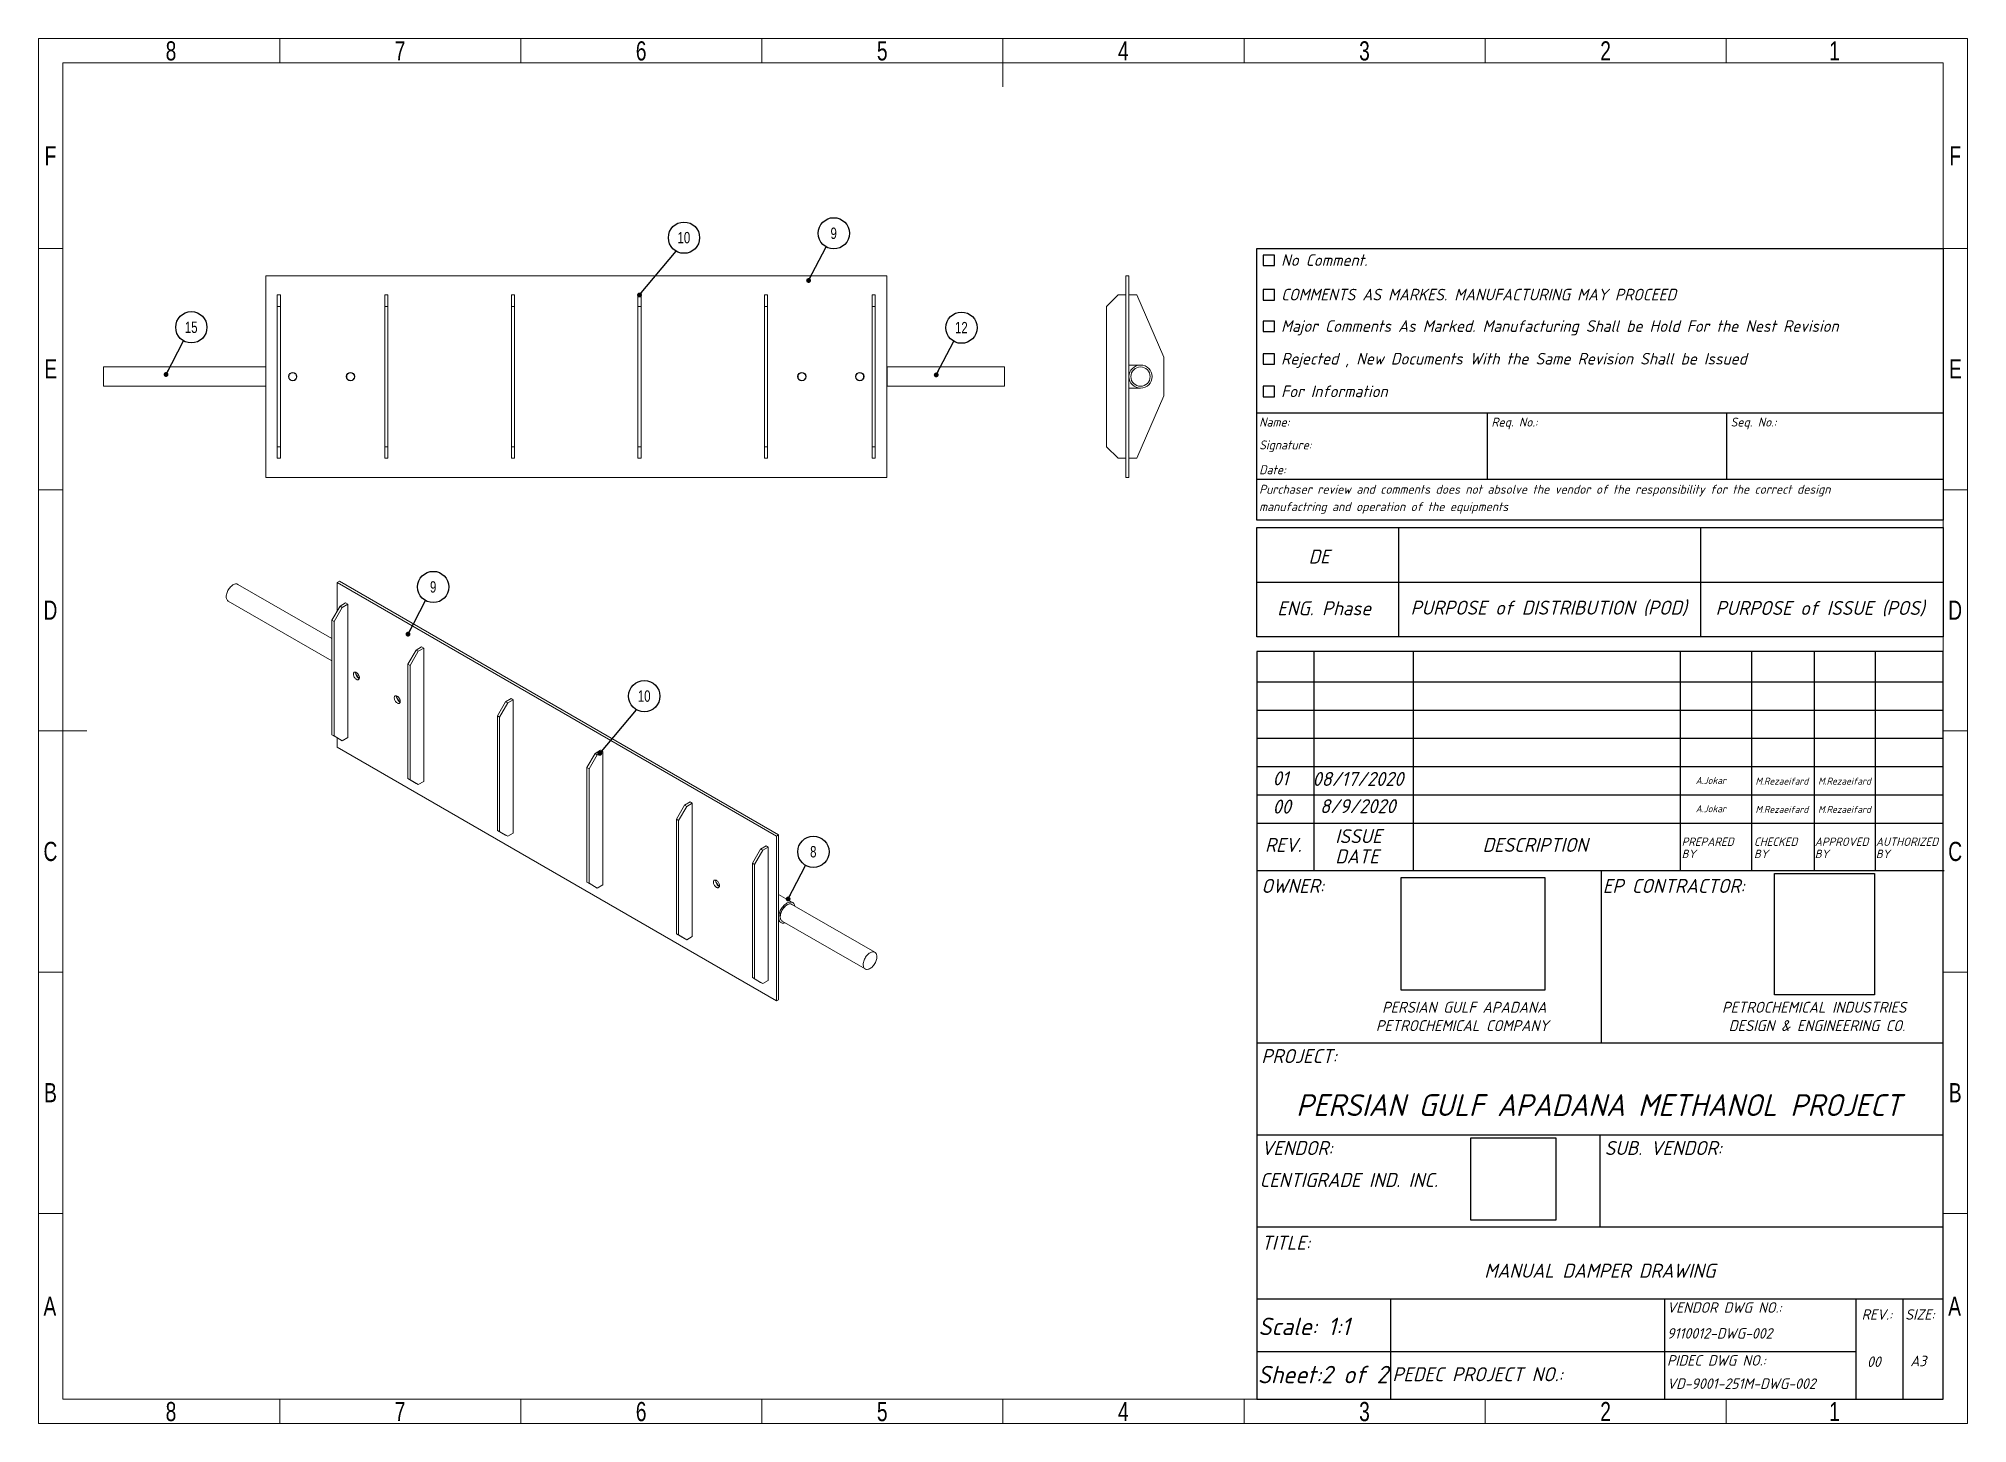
# Model space of a CAD drawing. Header units: millimetres. Extents: x 953 to 17674, y 376 to 6295.
# Drawn here: x 9674 to 17674, y 376 to 6116 of the extents above; entities that cross this region are included whole.
import ezdxf

# ---------------------------------------------------------------- set-up
doc = ezdxf.new("R2010")
doc.units = ezdxf.units.MM
doc.layers.add('SHEET', color=179, linetype='Continuous')
doc.styles.add('GOST-2.304_Type-B_italic', font='GOST Common Italic.ttf')
doc.styles.add('SLDTEXTSTYLE0', font='TXT', dxfattribs={"width": 0.75})
doc.styles.get("Standard").update_dxf_attribs({"font": 'arial.ttf'})
doc.dimstyles.new('SLDDIMSTYLE1', dxfattribs={"dimtxt": 0.18, "dimasz": 3.302, "dimexe": 0, "dimexo": 0.0625, "dimgap": 0, "dimtad": 0, "dimtih": 1, "dimtoh": 1, "dimdec": 0, "dimrnd": 1e-09, "dimzin": 0, "dimdsep": 46, "dimtxsty": 'Standard', "dimsah": 1, "dimcen": 0.09, "dimadec": 0, "dimazin": 0, "dimtfac": 3.302, "dimtdec": 0, "dimtofl": 0, "dimtmove": 0, "dimatfit": 3, "dimfxl": 1, "dimfrac": 2, "dimtolj": 1, "dimtzin": 0, "dimarcsym": 0})
picture_1 = doc.add_image_def('image1.png', size_in_pixel=(177, 171))
picture_2 = doc.add_image_def('image2.png', size_in_pixel=(1024, 804))
picture_3 = doc.add_image_def('image3.jpg', size_in_pixel=(204, 247))

msp = doc.modelspace()

# ---------------------------------------------------------------- texts
at = {"style": 'GOST-2.304_Type-B_italic'}
for s, height, p in [('No Comment.', 48.2172492, (14827.39139, 5173.54619)), ('COMMENTS AS MARKES. MANUFACTURING MAY PROCEED', 48.2172492, (14827.39139, 5030.60719)), ('Major Comments As Marked. Manufacturing Shall be Hold For the Nest Revision', 48.2172492, (14827.39139, 4900.06808)), ('Rejected , New Documents With the Same Revision Shall be Issued ', 48.2172492, (14827.39139, 4764.78179)), ('For Information', 48.2172492, (14827.39139, 4629.49551)), ('Name:', 37.090192, (14736.24118, 4507.60296)), ('Req. No.:', 37.090192, (15699.49062, 4507.60296)), ('Seq. No.:', 37.090192, (16691.33806, 4507.60296)), ('Signature:', 37.090192, (14736.24118, 4413.01062)), ('Date:', 37.090192, (14736.24118, 4310.01404)), ('Purchaser review and comments does not absolve the vendor of the responsibility for the correct design', 37.09019167, (14736.24118, 4229.13242)), ('manufactring and operation of the equipments', 37.0901917, (14736.24118, 4157.19332)), ('DE', 57.953424, (14941.24395, 3939.92164)), ('ENG. Phase', 57.953424, (14811.50764, 3725.43304)), ('PURPOSE of DISTRIBUTION (POD)', 57.9534245, (15364.33523, 3727.94384)), ('PURPOSE of ISSUE (POS)', 57.9534245, (16629.46839, 3726.72203)), ('01', 57.953424, (14792.38684, 3020.53083)), ('08/17/2020', 57.953424, (14957.62287, 3017.9418)), ('A.Jokar', 28.930349, (16547.03054, 3026.15979)), ('M.Rezaeifard', 28.9303495, (16794.87191, 3023.523)), ('M.Rezaeifard', 28.9303495, (17054.60607, 3023.523)), ('00', 57.953424, (14792.38684, 2903.39787)), ('8/9/2020', 57.953424, (14988.6868, 2905.13533)), ('A.Jokar', 28.930349, (16547.03054, 2909.02683)), ('M.Rezaeifard', 28.9303495, (16794.87191, 2906.39003)), ('M.Rezaeifard', 28.9303495, (17054.60607, 2906.39003)), ('REV.', 57.953424, (14760.62796, 2744.68607)), ('ISSUE', 57.953424, (15051.80452, 2780.91804)), ('DESCRIPTION', 57.9534245, (15662.91614, 2744.68607)), ('PREPARED', 34.772055, (16488.77743, 2769.43578)), ('CHECKED', 34.772055, (16788.67665, 2769.43578)), ('APPROVED', 34.772055, (17040.74423, 2769.43578)), ('AUTHORIZED', 34.772055, (17294.12502, 2769.43578)), ('DATE', 57.953424, (15051.80452, 2696.76631)), ('BY', 34.772055, (16488.77743, 2718.94474)), ('BY', 34.772055, (16788.67665, 2718.94474)), ('BY', 34.772055, (17040.74423, 2718.94474)), ('BY', 34.772055, (17294.12502, 2718.94474)), ('OWNER:', 57.953424, (14745.51439, 2574.64172)), ('EP CONTRACTOR:', 57.9534245, (16161.58633, 2574.64172)), ('PERSIAN GULF APADANA', 45.2036711, (15246.06568, 2078.06317)), ('PETROCHEMICAL INDUSTRIES', 45.2036711, (16655.93522, 2078.06317)), ('PETROCHEMICAL COMPANY', 45.2036711, (15220.55517, 2002.01692)), ('DESIGN & ENGINEERING CO.', 45.2036711, (16683.41997, 2002.01692)), ('PROJECT:', 57.953424, (14745.51439, 1869.29178)), ('PERSIAN GULF APADANA METHANOL PROJECT', 90.4073422, (14889.64268, 1649.94512)), ('VENDOR:', 57.953424, (14745.51439, 1488.24606)), ('SUB. VENDOR:', 57.9534245, (16169.46507, 1488.24606)), ('CENTIGRADE IND. INC.', 57.9534245, (14738.51868, 1355.64987)), ('TITLE:', 57.953424, (14745.51439, 1095.35974)), ('MANUAL DAMPER DRAWING', 57.9534245, (15670.19138, 979.63671)), ('Scale: 1:1', 72.441781, (14732.91507, 741.53989)), ('VENDOR DWG NO.:', 43.4650684, (16428.15951, 834.33383)), ('REV.:', 43.465068, (17235.02591, 805.55846)), ('SIZE:', 43.465068, (17415.88188, 805.55846)), ('9110012-DWG-002', 43.4650684, (16428.15951, 727.17402)), ('PIDEC DWG NO.:', 43.4650684, (16428.15951, 615.22448)), ('00', 43.465068, (17257.46053, 609.82316)), ('A3', 43.465068, (17436.82087, 612.72101)), ('Sheet:2 of 2', 72.4417806, (14730.00377, 541.96526)), ('PEDEC PROJECT NO.:', 57.9534245, (15289.05394, 550.56247)), ('VD-9001-251M-DWG-002', 43.4650684, (16428.15951, 518.78007))]:
    msp.add_text(s, height=height, dxfattribs=at).set_placement(p)
at = {"linetype": 'Continuous', "lineweight": 20, "char_height": 79.375, "attachment_point": 2, "style": 'SLDTEXTSTYLE0'}
for s, insert in [('8', (10223.08247, 6104.53531)), ('7', (11173.08243, 6104.53531)), ('6', (12173.08239, 6104.53531)), ('5', (13173.08235, 6104.53531)), ('4', (14173.08231, 6104.53531)), ('3', (15173.08227, 6104.53531)), ('2', (16173.08223, 6104.53531)), ('1', (17123.08219, 6104.53531)), ('F', (9723.03655, 5669.53533)), ('F', (17623.03624, 5669.53533)), ('E', (9724.03793, 4786.26547)), ('E', (17624.03761, 4786.26547)), ('D', (9722.9355, 3786.26551)), ('D', (17622.93518, 3786.26551)), ('C', (9723.05493, 2786.26555)), ('C', (17623.05461, 2786.26555)), ('B', (9723.29379, 1786.26559)), ('B', (17623.29347, 1786.26559)), ('A', (9720.67551, 901.26562)), ('A', (17620.6752, 901.26562)), ('8', (10223.08247, 464.53554)), ('7', (11173.08243, 464.53554)), ('6', (12173.08239, 464.53554)), ('5', (13173.08235, 464.53554)), ('4', (14173.08231, 464.53554)), ('3', (15173.08227, 464.53554)), ('2', (16173.08223, 464.53554)), ('1', (17123.08219, 464.53554))]:
    msp.add_mtext(s, dxfattribs=dict(at, insert=insert))
at = {"layer": 'SHEET', "color": 0, "char_height": 47.25, "attachment_point": 2, "style": 'SLDTEXTSTYLE0'}
for s, insert in [('10', (12350.32225, 5314.33973)), ('9', (12971.68236, 5332.51314)), ('15', (10306.94042, 4942.9182)), ('12', (13501.17115, 4941.2638)), ('9', (11310.36109, 3866.57461)), ('10', (12185.63111, 3414.18831)), ('8', (12886.99961, 2768.97133))]:
    msp.add_mtext(s, dxfattribs=dict(at, insert=insert))

# ---------------------------------------------------------------- linework, layer by layer
at = {"linetype": 'Continuous', "lineweight": 20}
for p, q in [((9673.88175, 375.76538), (9673.88175, 6115.76515)), ((9673.88175, 6115.76515), (17673.88143, 6115.76515)), ((10673.88171, 6015.76516), (10673.88171, 6115.76515)), ((11673.88167, 6015.76516), (11673.88167, 6115.76515)), ((12673.88163, 6015.76516), (12673.88163, 6115.76515)), ((13673.88159, 6115.76515), (13673.88159, 5915.76516)), ((13673.88159, 6015.76516), (13673.88159, 6115.76515)), ((14673.88155, 6015.76516), (14673.88155, 6115.76515)), ((15673.88151, 6015.76516), (15673.88151, 6115.76515)), ((16673.88147, 6015.76516), (16673.88147, 6115.76515)), ((17673.88143, 6115.76515), (17673.88143, 375.76538)), ((9773.88175, 475.76538), (9773.88175, 6015.76516)), ((9773.88175, 6015.76516), (17573.88144, 6015.76516)), ((17573.88144, 6015.76516), (17573.88144, 475.76538)), ((9773.88175, 5245.76519), (9673.88175, 5245.76519)), ((17573.88144, 5245.76519), (17673.88143, 5245.76519)), ((10615.79791, 5133.04524), (13191.79781, 5133.04524)), ((10615.79791, 4296.24528), (10615.79791, 5133.04524)), ((13191.79781, 4296.24528), (13191.79781, 5133.04524)), ((14183.56456, 5133.04524), (14196.36456, 5133.04524)), ((14183.56456, 4296.24528), (14183.56456, 5133.04524)), ((14196.36456, 5133.04524), (14196.36456, 4296.24528)), ((10663.79791, 5053.04525), (10676.59791, 5053.04525)), ((10663.79791, 5005.04525), (10663.79791, 5053.04525)), ((10676.59791, 5005.04525), (10676.59791, 5053.04525)), ((11110.19789, 5053.04525), (11122.99789, 5053.04525)), ((11110.19789, 5005.04525), (11110.19789, 5053.04525)), ((11122.99789, 5005.04525), (11122.99789, 5053.04525)), ((11634.99787, 5053.04525), (11647.79787, 5053.04525)), ((11634.99787, 5005.04525), (11634.99787, 5053.04525)), ((11647.79787, 5005.04525), (11647.79787, 5053.04525)), ((12159.79785, 5053.04525), (12172.59785, 5053.04525)), ((12159.79785, 5005.04525), (12159.79785, 5053.04525)), ((12172.59785, 5005.04525), (12172.59785, 5053.04525)), ((12684.59783, 5053.04525), (12697.39783, 5053.04525)), ((12684.59783, 5005.04525), (12684.59783, 5053.04525)), ((12697.39783, 5005.04525), (12697.39783, 5053.04525)), ((13130.99781, 5053.04525), (13143.79781, 5053.04525)), ((13130.99781, 5005.04525), (13130.99781, 5053.04525)), ((13143.79781, 5005.04525), (13143.79781, 5053.04525)), ((14103.56456, 5005.04525), (14151.56456, 5053.04525)), ((14151.56456, 5053.04525), (14183.56456, 5053.04525)), ((14196.36456, 5053.04525), (14228.36456, 5053.04525)), ((14228.36456, 5053.04525), (14340.36455, 4794.64526)), ((10663.79791, 5005.04525), (10676.59791, 5005.04525)), ((10663.79791, 4424.24527), (10663.79791, 5005.04525)), ((10676.59791, 4424.24527), (10676.59791, 5005.04525)), ((11110.19789, 5005.04525), (11122.99789, 5005.04525)), ((11110.19789, 4424.24527), (11110.19789, 5005.04525)), ((11122.99789, 4424.24527), (11122.99789, 5005.04525)), ((11634.99787, 5005.04525), (11647.79787, 5005.04525)), ((11634.99787, 4424.24527), (11634.99787, 5005.04525)), ((11647.79787, 4424.24527), (11647.79787, 5005.04525)), ((12159.79785, 5005.04525), (12172.59785, 5005.04525)), ((12159.79785, 4424.24527), (12159.79785, 5005.04525)), ((12172.59785, 4424.24527), (12172.59785, 5005.04525)), ((12684.59783, 5005.04525), (12697.39783, 5005.04525)), ((12684.59783, 4424.24527), (12684.59783, 5005.04525)), ((12697.39783, 4424.24527), (12697.39783, 5005.04525)), ((13130.99781, 5005.04525), (13143.79781, 5005.04525)), ((13130.99781, 4424.24527), (13130.99781, 5005.04525)), ((13143.79781, 4424.24527), (13143.79781, 5005.04525)), ((14103.56456, 4424.24527), (14103.56456, 5005.04525)), ((10615.79791, 4754.64526), (9943.79794, 4754.64526)), ((9943.79794, 4674.64526), (9943.79794, 4754.64526)), ((13193.39781, 4753.84526), (13191.79781, 4753.84526)), ((13679.79779, 4754.64526), (13193.39781, 4754.64526)), ((13193.39781, 4754.64526), (13193.39781, 4674.64526)), ((13679.79779, 4674.64526), (13679.79779, 4754.64526)), ((14244.36456, 4762.64526), (14196.36456, 4762.64526)), ((14340.36455, 4794.64526), (14340.36455, 4634.64526)), ((9943.79794, 4674.64526), (10615.79791, 4674.64526)), ((13191.79781, 4675.44526), (13193.39781, 4675.44526)), ((13193.39781, 4674.64526), (13679.79779, 4674.64526)), ((14196.36456, 4666.64526), (14244.36456, 4666.64526)), ((14340.36455, 4634.64526), (14228.36456, 4376.24527)), ((10663.79791, 4424.24527), (10676.59791, 4424.24527)), ((10663.79791, 4376.24527), (10663.79791, 4424.24527)), ((10676.59791, 4376.24527), (10676.59791, 4424.24527)), ((11110.19789, 4424.24527), (11122.99789, 4424.24527)), ((11110.19789, 4376.24527), (11110.19789, 4424.24527)), ((11122.99789, 4376.24527), (11122.99789, 4424.24527)), ((11634.99787, 4424.24527), (11647.79787, 4424.24527)), ((11634.99787, 4376.24527), (11634.99787, 4424.24527)), ((11647.79787, 4376.24527), (11647.79787, 4424.24527)), ((12159.79785, 4424.24527), (12172.59785, 4424.24527)), ((12159.79785, 4376.24527), (12159.79785, 4424.24527)), ((12172.59785, 4376.24527), (12172.59785, 4424.24527)), ((12684.59783, 4424.24527), (12697.39783, 4424.24527)), ((12684.59783, 4376.24527), (12684.59783, 4424.24527)), ((12697.39783, 4376.24527), (12697.39783, 4424.24527)), ((13130.99781, 4424.24527), (13143.79781, 4424.24527)), ((13130.99781, 4376.24527), (13130.99781, 4424.24527)), ((13143.79781, 4376.24527), (13143.79781, 4424.24527)), ((14151.56456, 4376.24527), (14103.56456, 4424.24527)), ((10663.79791, 4376.24527), (10676.59791, 4376.24527)), ((11110.19789, 4376.24527), (11122.99789, 4376.24527)), ((11634.99787, 4376.24527), (11647.79787, 4376.24527)), ((12159.79785, 4376.24527), (12172.59785, 4376.24527)), ((12684.59783, 4376.24527), (12697.39783, 4376.24527)), ((13130.99781, 4376.24527), (13143.79781, 4376.24527)), ((14183.56456, 4376.24527), (14151.56456, 4376.24527)), ((14228.36456, 4376.24527), (14196.36456, 4376.24527)), ((9773.88175, 4245.76523), (9673.88175, 4245.76523)), ((10615.79791, 4296.24528), (13191.79781, 4296.24528)), ((14196.36456, 4296.24528), (14183.56456, 4296.24528)), ((17573.88144, 4245.76523), (17673.88143, 4245.76523)), ((10890.23383, 3628.73157), (10500.67597, 3853.61853)), ((10912.86125, 3861.48532), (10921.91221, 3866.71033)), ((10912.86125, 3743.90982), (10912.86125, 3861.48532)), ((10912.86125, 3861.48532), (12734.36824, 2809.95172)), ((10921.91221, 3866.71033), (12743.41921, 2815.17673)), ((10460.67923, 3784.33463), (10890.23383, 3536.35803)), ((10890.23383, 3704.71798), (10924.17496, 3763.50574)), ((10924.17496, 3763.50574), (10946.80237, 3776.56827)), ((10924.17496, 3763.50574), (10933.22592, 3758.28072)), ((10933.22592, 3758.28072), (10955.85334, 3771.34325)), ((10946.80237, 3776.56827), (10955.85334, 3771.34325)), ((10955.85334, 3771.34325), (10955.85334, 3218.70845)), ((10890.23383, 3704.71798), (10899.2848, 3699.49297)), ((10890.23383, 3230.4711), (10890.23383, 3704.71798)), ((10899.2848, 3699.49297), (10933.22592, 3758.28072)), ((10899.2848, 3225.24609), (10899.2848, 3699.49297)), ((11205.88629, 3522.4957), (11239.82741, 3581.28345)), ((11205.88629, 3522.4957), (11214.93725, 3517.27069)), ((11205.88629, 3048.24882), (11205.88629, 3522.4957)), ((11214.93725, 3517.27069), (11248.87838, 3576.05844)), ((11239.82741, 3581.28345), (11262.45483, 3594.34598)), ((11239.82741, 3581.28345), (11248.87838, 3576.05844)), ((11248.87838, 3576.05844), (11271.50579, 3589.12097)), ((11262.45483, 3594.34598), (11271.50579, 3589.12097)), ((11271.50579, 3589.12097), (11271.50579, 3036.48617)), ((11214.93725, 3043.0238), (11214.93725, 3517.27069)), ((11576.97591, 3308.27022), (11610.91703, 3367.05797)), ((11586.02688, 3303.04521), (11619.968, 3361.83296)), ((11610.91703, 3367.05797), (11633.54445, 3380.1205)), ((11610.91703, 3367.05797), (11619.968, 3361.83296)), ((11619.968, 3361.83296), (11642.59542, 3374.89549)), ((11633.54445, 3380.1205), (11642.59542, 3374.89549)), ((11642.59542, 3374.89549), (11642.59542, 2822.26069)), ((11576.97591, 3308.27022), (11586.02688, 3303.04521)), ((11576.97591, 2834.02334), (11576.97591, 3308.27022)), ((11586.02688, 2828.79832), (11586.02688, 3303.04521)), ((9673.88175, 3245.76527), (9873.88174, 3245.76527)), ((9773.88175, 3245.76527), (9673.88175, 3245.76527)), ((10890.23383, 3230.4711), (10899.2848, 3225.24609)), ((10924.17496, 3210.87094), (10890.23383, 3230.4711)), ((10933.22592, 3205.64592), (10899.2848, 3225.24609)), ((10912.86125, 3178.204), (10912.86125, 3217.40432)), ((10924.17496, 3210.87094), (10933.22592, 3205.64592)), ((10955.85334, 3218.70845), (10933.22592, 3205.64592)), ((17573.88144, 3245.76527), (17673.88143, 3245.76527)), ((10912.86125, 3178.204), (12734.36824, 2126.67039)), ((11948.06553, 3094.04474), (11982.00666, 3152.83249)), ((11957.1165, 3088.81973), (11991.05763, 3147.60748)), ((11982.00666, 3152.83249), (12004.63407, 3165.89502)), ((11982.00666, 3152.83249), (11991.05763, 3147.60748)), ((11991.05763, 3147.60748), (12013.68504, 3160.67001)), ((12004.63407, 3165.89502), (12013.68504, 3160.67001)), ((12013.68504, 3160.67001), (12013.68504, 2608.03521)), ((11205.88629, 3048.24882), (11214.93725, 3043.0238)), ((11239.82741, 3028.64865), (11205.88629, 3048.24882)), ((11248.87838, 3023.42364), (11214.93725, 3043.0238)), ((11948.06553, 3094.04474), (11957.1165, 3088.81973)), ((11948.06553, 2619.79786), (11948.06553, 3094.04474)), ((11957.1165, 2614.57284), (11957.1165, 3088.81973)), ((11239.82741, 3028.64865), (11248.87838, 3023.42364)), ((11271.50579, 3036.48617), (11248.87838, 3023.42364)), ((12319.15516, 2879.81926), (12353.09628, 2938.60701)), ((12328.20613, 2874.59425), (12362.14725, 2933.382)), ((12353.09628, 2938.60701), (12375.7237, 2951.66954)), ((12353.09628, 2938.60701), (12362.14725, 2933.382)), ((12362.14725, 2933.382), (12384.77467, 2946.44453)), ((12375.7237, 2951.66954), (12384.77467, 2946.44453)), ((12384.77467, 2946.44453), (12384.77467, 2393.80973)), ((11576.97591, 2834.02334), (11586.02688, 2828.79832)), ((11610.91703, 2814.42317), (11576.97591, 2834.02334)), ((11619.968, 2809.19816), (11586.02688, 2828.79832)), ((11610.91703, 2814.42317), (11619.968, 2809.19816)), ((11642.59542, 2822.26069), (11619.968, 2809.19816)), ((12319.15516, 2879.81926), (12328.20613, 2874.59425)), ((12319.15516, 2405.57238), (12319.15516, 2879.81926)), ((12328.20613, 2400.34736), (12328.20613, 2874.59425)), ((12734.36824, 2809.95172), (12743.41921, 2815.17673)), ((12734.36824, 2126.67039), (12734.36824, 2809.95172)), ((12743.41921, 2815.17673), (12743.41921, 2131.8954)), ((12634.80761, 2697.59698), (12668.74874, 2756.38473)), ((12643.85858, 2692.37197), (12677.7997, 2751.15972)), ((12668.74874, 2756.38473), (12691.37615, 2769.44726)), ((12668.74874, 2756.38473), (12677.7997, 2751.15972)), ((12677.7997, 2751.15972), (12700.42712, 2764.22225)), ((12691.37615, 2769.44726), (12700.42712, 2764.22225)), ((12700.42712, 2764.22225), (12700.42712, 2211.58745)), ((12634.80761, 2697.59698), (12643.85858, 2692.37197)), ((12634.80761, 2223.35009), (12634.80761, 2697.59698)), ((12643.85858, 2218.12508), (12643.85858, 2692.37197)), ((11948.06553, 2619.79786), (11957.1165, 2614.57284)), ((11982.00666, 2600.19769), (11948.06553, 2619.79786)), ((11991.05763, 2594.97268), (11957.1165, 2614.57284)), ((11982.00666, 2600.19769), (11991.05763, 2594.97268)), ((12013.68504, 2608.03521), (11991.05763, 2594.97268)), ((12801.35838, 2534.7002), (12743.41921, 2568.14777)), ((13142.4268, 2328.56824), (12798.49008, 2527.11869)), ((12319.15516, 2405.57238), (12328.20613, 2400.34736)), ((12353.09628, 2385.97221), (12319.15516, 2405.57238)), ((12362.14725, 2380.7472), (12328.20613, 2400.34736)), ((12743.41921, 2457.29953), (12753.36229, 2451.55951)), ((12758.49333, 2457.83478), (13102.43006, 2259.28433)), ((12353.09628, 2385.97221), (12362.14725, 2380.7472)), ((12384.77467, 2393.80973), (12362.14725, 2380.7472)), ((9773.88175, 2245.76531), (9673.88175, 2245.76531)), ((17573.88144, 2245.76531), (17673.88143, 2245.76531)), ((12634.80761, 2223.35009), (12643.85858, 2218.12508)), ((12668.74874, 2203.74993), (12634.80761, 2223.35009)), ((12677.7997, 2198.52492), (12643.85858, 2218.12508)), ((12668.74874, 2203.74993), (12677.7997, 2198.52492)), ((12700.42712, 2211.58745), (12677.7997, 2198.52492)), ((12743.41921, 2131.8954), (12734.36824, 2126.67039)), ((9773.88175, 1245.76535), (9673.88175, 1245.76535)), ((17573.88144, 1245.76535), (17673.88143, 1245.76535)), ((17573.88144, 475.76538), (9773.88175, 475.76538)), ((10673.88171, 475.76538), (10673.88171, 375.76538)), ((11673.88167, 475.76538), (11673.88167, 375.76538)), ((12673.88163, 475.76538), (12673.88163, 375.76538)), ((13673.88159, 475.76538), (13673.88159, 375.76538)), ((14673.88155, 475.76538), (14673.88155, 375.76538)), ((15673.88151, 475.76538), (15673.88151, 375.76538)), ((16673.88147, 475.76538), (16673.88147, 375.76538)), ((17673.88143, 375.76538), (9673.88175, 375.76538))]:
    msp.add_line(p, q, dxfattribs=at)
for p, q in [((14725.98009, 4564.90448), (17573.88144, 4564.90448)), ((15682.57205, 4564.90448), (15682.57205, 4289.0134)), ((16674.41949, 4564.90448), (16674.41949, 4289.0134)), ((14725.98009, 4289.0134), (17573.88144, 4289.0134)), ((15314.2657, 4089.53365), (15314.2657, 3635.45929)), ((16566.11611, 4089.53365), (16566.11611, 3635.45929)), ((14725.98009, 3862.49647), (17573.88144, 3862.49647)), ((14964.22788, 2667.27954), (14964.22788, 3575.76538)), ((15376.62592, 2667.27954), (15376.62592, 3575.76538)), ((16483.23322, 2667.27954), (16483.23322, 3575.76538)), ((16779.83437, 2667.27954), (16779.83437, 3575.76538)), ((17039.56852, 2667.27954), (17039.56852, 3575.76538)), ((17292.94931, 2667.27954), (17292.94931, 3575.76538)), ((14725.98009, 3449.83188), (17573.88144, 3449.83188)), ((14725.98009, 3332.69892), (17573.88144, 3332.69892)), ((14725.98009, 3215.56595), (17573.88144, 3215.56595)), ((14725.98009, 3098.43299), (17573.88144, 3098.43299)), ((14725.98009, 2981.30002), (17573.88144, 2981.30002)), ((14725.98009, 2864.16706), (17573.88144, 2864.16706)), ((14730.18557, 2667.27954), (17578.08692, 2667.27954)), ((16154.13624, 2667.27954), (16154.13624, 1952.91295)), ((14725.98009, 1952.91295), (17573.88144, 1952.91295)), ((14725.98009, 1571.86723), (17573.88144, 1571.86723)), ((16149.93076, 1571.86723), (16149.93076, 1190.82151)), ((14725.98009, 1190.82151), (17573.88144, 1190.82151)), ((14725.98009, 892.55328), (17573.88144, 892.55328)), ((15280.53824, 892.55328), (15280.53824, 475.76538)), ((16417.12198, 892.55328), (16417.12198, 475.76538)), ((17210.37248, 892.55328), (17210.37248, 475.76538)), ((17405.33066, 892.55328), (17405.33066, 475.76538)), ((14725.98009, 673.44394), (17210.37248, 673.44394))]:
    msp.add_line(p, q)
for points in [[(17573.88144, 4119.63964), (14725.98009, 4119.63964), (14725.98009, 5245.09294), (17573.88144, 5245.09294)], [(14799.66662, 5218.56211), (14753.07954, 5218.56211), (14753.07954, 5174.66005), (14799.66662, 5174.66005)], [(14799.66662, 5075.6231), (14753.07954, 5075.6231), (14753.07954, 5031.72104), (14799.66662, 5031.72104)], [(14799.66662, 4945.08399), (14753.07954, 4945.08399), (14753.07954, 4901.18193), (14799.66662, 4901.18193)], [(14799.66662, 4809.79771), (14753.07954, 4809.79771), (14753.07954, 4765.89565), (14799.66662, 4765.89565)], [(14799.66662, 4674.51142), (14753.07954, 4674.51142), (14753.07954, 4630.60937), (14799.66662, 4630.60937)], [(17573.88144, 3635.45929), (14725.98009, 3635.45929), (14725.98009, 4089.53365), (17573.88144, 4089.53365)], [(17573.88144, 475.76538), (17573.88144, 3575.76538), (14725.98009, 3575.76538), (14725.98009, 475.76538)]]:
    msp.add_lwpolyline(points, close=True)
at = {"linetype": 'Continuous', "lineweight": 20, "flags": 128}
for points in [[(10460.67923, 3784.33463), (10459.31014, 3785.24145), (10457.25997, 3787.1406), (10455.54144, 3789.49062), (10454.17889, 3792.25823), (10453.19162, 3795.40422), (10452.59361, 3798.88404), (10452.39333, 3802.64842), (10452.59361, 3806.64404), (10453.19162, 3810.81431), (10454.17889, 3815.10018), (10455.54144, 3819.44094), (10457.25997, 3823.77513), (10459.31014, 3828.04136), (10461.66292, 3832.17922), (10464.28498, 3836.1301), (10467.1392, 3839.83805), (10470.18515, 3843.25055), (10473.3797, 3846.31929), (10476.6776, 3849.00079), (10480.03215, 3851.25709), (10483.39584, 3853.05623), (10486.72103, 3854.37274), (10489.96064, 3855.18795), (10493.06878, 3855.49034), (10496.00143, 3855.27562), (10498.71707, 3854.54683), (10500.67597, 3853.61853)], [(11004.50228, 3466.94142), (11004.30229, 3464.49081), (11003.70872, 3462.34988), (11002.74067, 3460.58744), (11001.42924, 3459.26013), (10999.81658, 3458.41062), (10997.95454, 3458.06621), (10995.90295, 3458.23796), (10993.72775, 3458.92037), (10991.49886, 3460.09149), (10989.28791, 3461.71368), (10987.16598, 3463.73481), (10985.20125, 3466.08992), (10983.45688, 3468.7033), (10981.98892, 3471.49097), (10980.84458, 3474.36333), (10980.06061, 3477.22805), (10979.66223, 3479.99306), (10979.66223, 3482.56949), (10980.06061, 3484.87454), (10980.84458, 3486.83411), (10981.98892, 3488.38523), (10983.45688, 3489.47804), (10985.20125, 3490.07742), (10987.16598, 3490.16409), (10989.28791, 3489.73529), (10991.49886, 3488.80478), (10993.72775, 3487.40248), (10995.90295, 3485.57345), (10997.95454, 3483.37649), (10999.81658, 3480.8822), (11001.42924, 3478.17076), (11002.74067, 3475.32931), (11003.70872, 3472.44918), (11004.30229, 3469.62293), (11004.50228, 3466.94142)], [(11004.12948, 3463.66547), (11002.77871, 3464.14538), (11000.54982, 3465.3165), (10998.33888, 3466.93869), (10996.21694, 3468.95982), (10994.25221, 3471.31493), (10992.50784, 3473.92831), (10991.03989, 3476.71598), (10989.89554, 3479.58834), (10989.11158, 3482.45306), (10988.71319, 3485.21807), (10988.71319, 3487.7945), (10989.0359, 3489.81116)], [(11174.2079, 3368.97245), (11174.00791, 3366.52184), (11173.41434, 3364.38091), (11172.44629, 3362.61847), (11171.13486, 3361.29116), (11169.52221, 3360.44165), (11167.66016, 3360.09724), (11165.60857, 3360.26899), (11163.43337, 3360.9514), (11161.20448, 3362.12252), (11158.99353, 3363.74471), (11156.8716, 3365.76584), (11154.90687, 3368.12095), (11153.1625, 3370.73433), (11151.69454, 3373.522), (11150.5502, 3376.39436), (11149.76623, 3379.25908), (11149.36785, 3382.02409), (11149.36785, 3384.60052), (11149.76623, 3386.90557), (11150.5502, 3388.86514), (11151.69454, 3390.41626), (11153.1625, 3391.50907), (11154.90687, 3392.10845), (11156.8716, 3392.19512), (11158.99353, 3391.76632), (11161.20448, 3390.83581), (11163.43337, 3389.43351), (11165.60857, 3387.60448), (11167.66016, 3385.40752), (11169.52221, 3382.91323), (11171.13486, 3380.20179), (11172.44629, 3377.36034), (11173.41434, 3374.48021), (11174.00791, 3371.65396), (11174.2079, 3368.97245)], [(11173.8351, 3365.6965), (11172.48434, 3366.17641), (11170.25545, 3367.34753), (11168.0445, 3368.96972), (11165.92256, 3370.99085), (11163.95784, 3373.34596), (11162.21346, 3375.95934), (11160.74551, 3378.74701), (11159.60116, 3381.61937), (11158.8172, 3384.48409), (11158.41881, 3387.2491), (11158.41881, 3389.82553), (11158.74152, 3391.84219)], [(12473.02159, 2619.18327), (12473.22159, 2621.63387), (12473.81515, 2623.7748), (12474.7832, 2625.53724), (12476.09463, 2626.86455), (12477.70729, 2627.71406), (12479.56933, 2628.05847), (12481.62093, 2627.88672), (12483.79612, 2627.20431), (12486.02501, 2626.0332), (12488.23596, 2624.411), (12490.35789, 2622.38987), (12492.32262, 2620.03477), (12494.067, 2617.42138), (12495.53495, 2614.63371), (12496.6793, 2611.76136), (12497.46326, 2608.89664), (12497.86165, 2606.13162), (12497.86165, 2603.55519), (12497.46326, 2601.25014), (12496.6793, 2599.29057), (12495.53495, 2597.73945), (12494.067, 2596.64664), (12492.32262, 2596.04727), (12490.35789, 2595.96059), (12488.23596, 2596.38939), (12486.02501, 2597.3199), (12483.79612, 2598.7222), (12481.62093, 2600.55123), (12479.56933, 2602.74819), (12477.70729, 2605.24248), (12476.09463, 2607.95392), (12474.7832, 2610.79537), (12473.81515, 2613.6755), (12473.22159, 2616.50175), (12473.02159, 2619.18327)], [(12482.07255, 2624.40828), (12482.27255, 2626.85888), (12482.44536, 2627.68422)], [(12497.53894, 2601.53854), (12497.28692, 2601.61441), (12495.07598, 2602.54491), (12492.84709, 2603.94722), (12490.67189, 2605.77624), (12488.6203, 2607.9732), (12486.75825, 2610.46749), (12485.1456, 2613.17893), (12483.83417, 2616.02038), (12482.86612, 2618.90052), (12482.27255, 2621.72676), (12482.07255, 2624.40828)], [(12770.62954, 2450.8287), (12768.28012, 2450.12263), (12764.79743, 2449.46717), (12761.46203, 2449.32363), (12758.31301, 2449.69367), (12755.38732, 2450.57296), (12752.71923, 2451.95119), (12750.34004, 2453.8122), (12748.27764, 2456.13418), (12746.5562, 2458.8899), (12745.19592, 2462.04705), (12744.21274, 2465.56861), (12743.61817, 2469.41331), (12743.41921, 2473.53606), (12743.61817, 2477.88854), (12744.21274, 2482.4197), (12745.19592, 2487.07643), (12746.5562, 2491.80413), (12748.27764, 2496.54737), (12750.34004, 2501.25055), (12752.71923, 2505.85852), (12755.38732, 2510.31725), (12758.31301, 2514.57448), (12761.46203, 2518.58029), (12764.79743, 2522.28772), (12768.28012, 2525.6533), (12771.86927, 2528.63757), (12775.5228, 2531.20555), (12779.19787, 2533.32712), (12782.8514, 2534.97742), (12786.44055, 2536.13709), (12789.92324, 2536.79254), (12793.25864, 2536.93609), (12796.40765, 2536.56605), (12799.33335, 2535.68676), (12802.00144, 2534.30853), (12804.38063, 2532.44751), (12806.44303, 2530.12554), (12808.16446, 2527.36982), (12809.52475, 2524.21267), (12810.50793, 2520.6911), (12810.62629, 2520.1126)], [(12752.4126, 2464.77811), (12751.44301, 2466.81777), (12750.4472, 2469.93313), (12749.84385, 2473.38674), (12749.64175, 2477.12826), (12749.84385, 2481.10312), (12750.4472, 2485.25335), (12751.44301, 2489.51844), (12752.81675, 2493.83619), (12754.54839, 2498.14364), (12756.61268, 2502.37798), (12758.97951, 2506.47747), (12761.61438, 2510.38231), (12764.47887, 2514.03557), (12767.53119, 2517.38399), (12770.72684, 2520.37872), (12774.01923, 2522.9761), (12777.36033, 2525.13826), (12780.70144, 2526.83366), (12783.99383, 2528.03758), (12787.18948, 2528.73248), (12789.43644, 2528.91224)], [(12778.49171, 2525.13836), (12775.14644, 2522.97793), (12771.84813, 2520.38933), (12768.64308, 2517.40889), (12765.57628, 2514.07847), (12762.69079, 2510.4448), (12760.02711, 2506.5589), (12757.62263, 2502.47532), (12755.51111, 2498.25138), (12753.72218, 2493.94637), (12752.28097, 2489.62074), (12751.20769, 2485.33519), (12750.51743, 2481.1499), (12750.21986, 2477.12361), (12750.31916, 2473.31285), (12750.81395, 2469.77111), (12751.69727, 2466.5481), (12752.95673, 2463.68907), (12754.57464, 2461.23416), (12756.52829, 2459.21783), (12758.49333, 2457.83478)], [(12798.49008, 2527.11869), (12796.9563, 2527.87767), (12794.29262, 2528.68815), (12791.40713, 2528.9903), (12788.34033, 2528.77988), (12785.13529, 2528.05984), (12781.83698, 2526.8403), (12778.49171, 2525.13836)], [(13122.42843, 2326.58792), (13125.7737, 2328.28985), (13129.07201, 2329.5094), (13132.27706, 2330.22944), (13135.34385, 2330.43985), (13138.22935, 2330.1377), (13140.89303, 2329.32723), (13143.29751, 2328.01979), (13145.40903, 2326.23376), (13147.19795, 2323.99421), (13148.63917, 2321.33257), (13149.71244, 2318.2862), (13150.40271, 2314.89787), (13150.70028, 2311.21515), (13150.60097, 2307.28973), (13150.10619, 2303.17672), (13149.22286, 2298.93385), (13147.96341, 2294.62069), (13146.3455, 2290.29777), (13144.39184, 2286.0258), (13142.12987, 2281.86473), (13139.59133, 2277.87298), (13136.81186, 2274.10658), (13133.83048, 2270.6184), (13130.68904, 2267.45742), (13127.43164, 2264.668), (13124.10401, 2262.28931), (13120.75285, 2260.35473), (13117.42522, 2258.89142), (13114.16782, 2257.91992), (13111.02638, 2257.45387), (13108.045, 2257.49982), (13105.26553, 2258.05711), (13102.72699, 2259.11793), (13100.46502, 2260.66738), (13098.51136, 2262.68372), (13096.89345, 2265.13863), (13095.634, 2267.99765), (13094.75067, 2271.22066), (13094.25589, 2274.76241), (13094.15658, 2278.57317), (13094.45415, 2282.59946), (13095.14442, 2286.78475), (13096.21769, 2291.07029), (13097.65891, 2295.39593), (13099.44783, 2299.70093), (13101.55935, 2303.92487), (13103.96383, 2308.00845), (13106.62751, 2311.89436), (13109.51301, 2315.52802), (13112.5798, 2318.85845), (13115.78485, 2321.83888), (13119.08316, 2324.42749), (13122.42843, 2326.58792)]]:
    msp.add_lwpolyline(points, dxfattribs=at)
at = {"linetype": 'Continuous', "lineweight": 20}
for centre, radius in [((10727.7979, 4714.64526), 17.6), ((10967.79789, 4714.64526), 17.6), ((12839.79782, 4714.64526), 17.6), ((13079.79781, 4714.64526), 17.6), ((14244.36456, 4714.64526), 48), ((14244.36456, 4714.64526), 40)]:
    msp.add_circle(centre, radius, dxfattribs=at)
for points, knots in [([(10743.7979, 4714.64526), (10743.63063, 4712.89957), (10743.29628, 4709.41027), (10740.70116, 4704.73382), (10736.81089, 4701.05263), (10731.80363, 4698.83315), (10726.39359, 4698.41657), (10721.2833, 4699.73147), (10716.86194, 4702.57282), (10713.5023, 4706.7908), (10711.71067, 4711.97313), (10711.74245, 4717.3696), (10713.45852, 4722.34936), (10716.67349, 4726.55202), (10721.18787, 4729.55918), (10726.49652, 4730.89586), (10731.82369, 4730.41767), (10736.63278, 4728.32152), (10740.55594, 4724.76573), (10743.27562, 4720.02256), (10743.6265, 4716.41002), (10743.7979, 4714.64526)], [0, 0, 0, 0, 0.051721269, 0.1033808356, 0.1566628192, 0.211448858, 0.2643670381, 0.3148865442, 0.3662422203, 0.4202737228, 0.474811836, 0.5269790363, 0.5776549534, 0.6296814425, 0.6840621699, 0.7382989202, 0.7897502922, 0.8402510267, 0.8929667184, 0.9477133835, 1, 1, 1, 1]), ([(10983.79789, 4714.64526), (10983.63062, 4712.89957), (10983.29627, 4709.41027), (10980.70115, 4704.73382), (10976.81088, 4701.05263), (10971.80362, 4698.83315), (10966.39358, 4698.41657), (10961.2833, 4699.73147), (10956.86193, 4702.57282), (10953.50229, 4706.7908), (10951.71066, 4711.97313), (10951.74244, 4717.3696), (10953.45851, 4722.34936), (10956.67348, 4726.55202), (10961.18786, 4729.55918), (10966.49651, 4730.89586), (10971.82368, 4730.41767), (10976.63277, 4728.32152), (10980.55593, 4724.76573), (10983.27562, 4720.02256), (10983.62649, 4716.41002), (10983.79789, 4714.64526)], [0, 0, 0, 0, 0.051721269, 0.1033808356, 0.1566628192, 0.211448858, 0.2643670381, 0.3148865442, 0.3662422203, 0.4202737228, 0.474811836, 0.5269790363, 0.5776549534, 0.6296814425, 0.6840621699, 0.7382989202, 0.7897502922, 0.8402510267, 0.8929667184, 0.9477133835, 1, 1, 1, 1]), ([(12855.79782, 4714.64526), (12855.63055, 4712.89957), (12855.2962, 4709.41027), (12852.70108, 4704.73382), (12848.81081, 4701.05263), (12843.80354, 4698.83315), (12838.39351, 4698.41657), (12833.28322, 4699.73147), (12828.86186, 4702.57282), (12825.50222, 4706.7908), (12823.71059, 4711.97313), (12823.74237, 4717.3696), (12825.45844, 4722.34936), (12828.67341, 4726.55202), (12833.18778, 4729.55918), (12838.49644, 4730.89586), (12843.82361, 4730.41767), (12848.63269, 4728.32152), (12852.55585, 4724.76573), (12855.27554, 4720.02256), (12855.62641, 4716.41002), (12855.79782, 4714.64526)], [0, 0, 0, 0, 0.051721269, 0.1033808356, 0.1566628192, 0.211448858, 0.2643670381, 0.3148865442, 0.3662422203, 0.4202737228, 0.474811836, 0.5269790363, 0.5776549534, 0.6296814425, 0.6840621699, 0.7382989202, 0.7897502922, 0.8402510267, 0.8929667184, 0.9477133835, 1, 1, 1, 1]), ([(13063.79781, 4714.64526), (13063.96509, 4716.39095), (13064.29944, 4719.88025), (13066.89455, 4724.5567), (13070.78482, 4728.23789), (13075.79209, 4730.45737), (13081.20212, 4730.87395), (13086.31241, 4729.55905), (13090.73378, 4726.7177), (13094.09341, 4722.49972), (13095.88504, 4717.31739), (13095.85326, 4711.92092), (13094.13719, 4706.94116), (13090.92222, 4702.7385), (13086.40785, 4699.73134), (13081.09919, 4698.39466), (13075.77202, 4698.87285), (13070.96294, 4700.969), (13067.03978, 4704.52479), (13064.32009, 4709.26796), (13063.96922, 4712.8805), (13063.79781, 4714.64526)], [0, 0, 0, 0, 0.051721269, 0.1033808356, 0.1566628192, 0.211448858, 0.2643670381, 0.3148865442, 0.3662422203, 0.4202737228, 0.474811836, 0.5269790363, 0.5776549534, 0.6296814425, 0.6840621699, 0.7382989202, 0.7897502922, 0.8402510267, 0.8929667184, 0.9477133835, 1, 1, 1, 1]), ([(11004.3851, 3466.81177), (11003.60689, 3467.17886), (11001.6868, 3468.08461), (10998.15536, 3470.82678), (10994.44115, 3474.55612), (10991.37792, 3479.01622), (10989.78023, 3483.68123), (10989.56634, 3487.26909), (10990.32563, 3488.79168), (10990.50664, 3489.15466)], [0, 0, 0, 0, 0.1098687973, 0.2710816384, 0.4349627824, 0.6073827583, 0.7814193801, 0.9478901795, 1, 1, 1, 1]), ([(10996.34242, 3484.99618), (10996.69324, 3484.0194), (10997.57625, 3481.56087), (10999.82951, 3478.52219), (11001.70111, 3476.80711), (11002.29297, 3476.26475)], [0, 0, 0, 0, 0.3106984929, 0.7820208073, 1, 1, 1, 1]), ([(11174.09072, 3368.8428), (11173.31251, 3369.20989), (11171.39242, 3370.11564), (11167.86099, 3372.85781), (11164.14677, 3376.58715), (11161.08354, 3381.04725), (11159.48585, 3385.71226), (11159.27196, 3389.30012), (11160.03125, 3390.82271), (11160.21226, 3391.18569)], [0, 0, 0, 0, 0.1098687973, 0.2710816384, 0.4349627824, 0.6073827583, 0.7814193801, 0.9478901795, 1, 1, 1, 1]), ([(11166.04804, 3387.02721), (11166.39886, 3386.05043), (11167.28187, 3383.5919), (11169.53513, 3380.55322), (11171.40673, 3378.83815), (11171.99859, 3378.29578)], [0, 0, 0, 0, 0.3106984929, 0.7820208073, 1, 1, 1, 1]), ([(12497.79979, 2604.68213), (12497.01989, 2605.04998), (12495.09813, 2605.9564), (12491.56489, 2608.69976), (12487.85045, 2612.42929), (12484.78799, 2616.88896), (12483.18748, 2621.5555), (12482.97977, 2625.16727), (12483.7528, 2626.70969), (12483.94527, 2627.09374)], [0, 0, 0, 0, 0.1097452964, 0.2704240989, 0.4337623652, 0.6056111774, 0.7790712801, 0.9449906232, 1, 1, 1, 1])]:
    msp.add_open_spline(points, degree=3, knots=knots, dxfattribs=at)
at = {"layer": 'SHEET', "color": 0}
for centre in [(12972.15814, 5308.70077), (12350.79803, 5290.52736), (10307.41621, 4919.10583), (13501.64693, 4917.45143), (11310.83687, 3842.76224), (12186.10689, 3390.37594), (12887.4754, 2745.15896)]:
    msp.add_circle(centre, 64.80461, dxfattribs=at)

msp.set_redraw_order([(e.dxf.handle, doc.entitydb.next_handle()) for e in msp.query("TEXT MTEXT ATTDEF DIMENSION ARC_DIMENSION")])  # texts and dimensions are drawn at this point

# ---------------------------------------------------------------- pictures from other files: only their frames are drawn
image = msp.add_image(picture_3, insert=(16873.5598, 2152.68933), size_in_units=(414.48109, 501.8472))
image.dxf.flags = 7
image = msp.add_image(picture_2, insert=(15325.56765, 2171.99724), size_in_units=(595.02334, 467.18629))
image.dxf.flags = 7
image = msp.add_image(picture_1, insert=(15613.87327, 1217.98069), size_in_units=(353.50378, 341.5206))
image.dxf.flags = 7

# ---------------------------------------------------------------- leaders
at = {"layer": 'SHEET', "color": 0}
for points in [[(12166.19785, 5053.04525), (12318.63959, 5234.26483)], [(12867.42686, 5113.04633), (12939.9997, 5252.43824)], [(10202.68493, 4723.45138), (10275.25777, 4862.8433)], [(13396.91566, 4721.79698), (13469.48849, 4861.1889)], [(11206.10559, 3647.10779), (11278.67843, 3786.49971)], [(12001.50671, 3152.89383), (12153.94845, 3334.11341)], [(12782.74412, 2549.50451), (12855.31696, 2688.89643)]]:
    msp.add_leader(points, dimstyle='SLDDIMSTYLE1', override={"dimasz": 20, "dimldrblk": 'Dot'}, dxfattribs=at)

doc.saveas('drawing.dxf')
